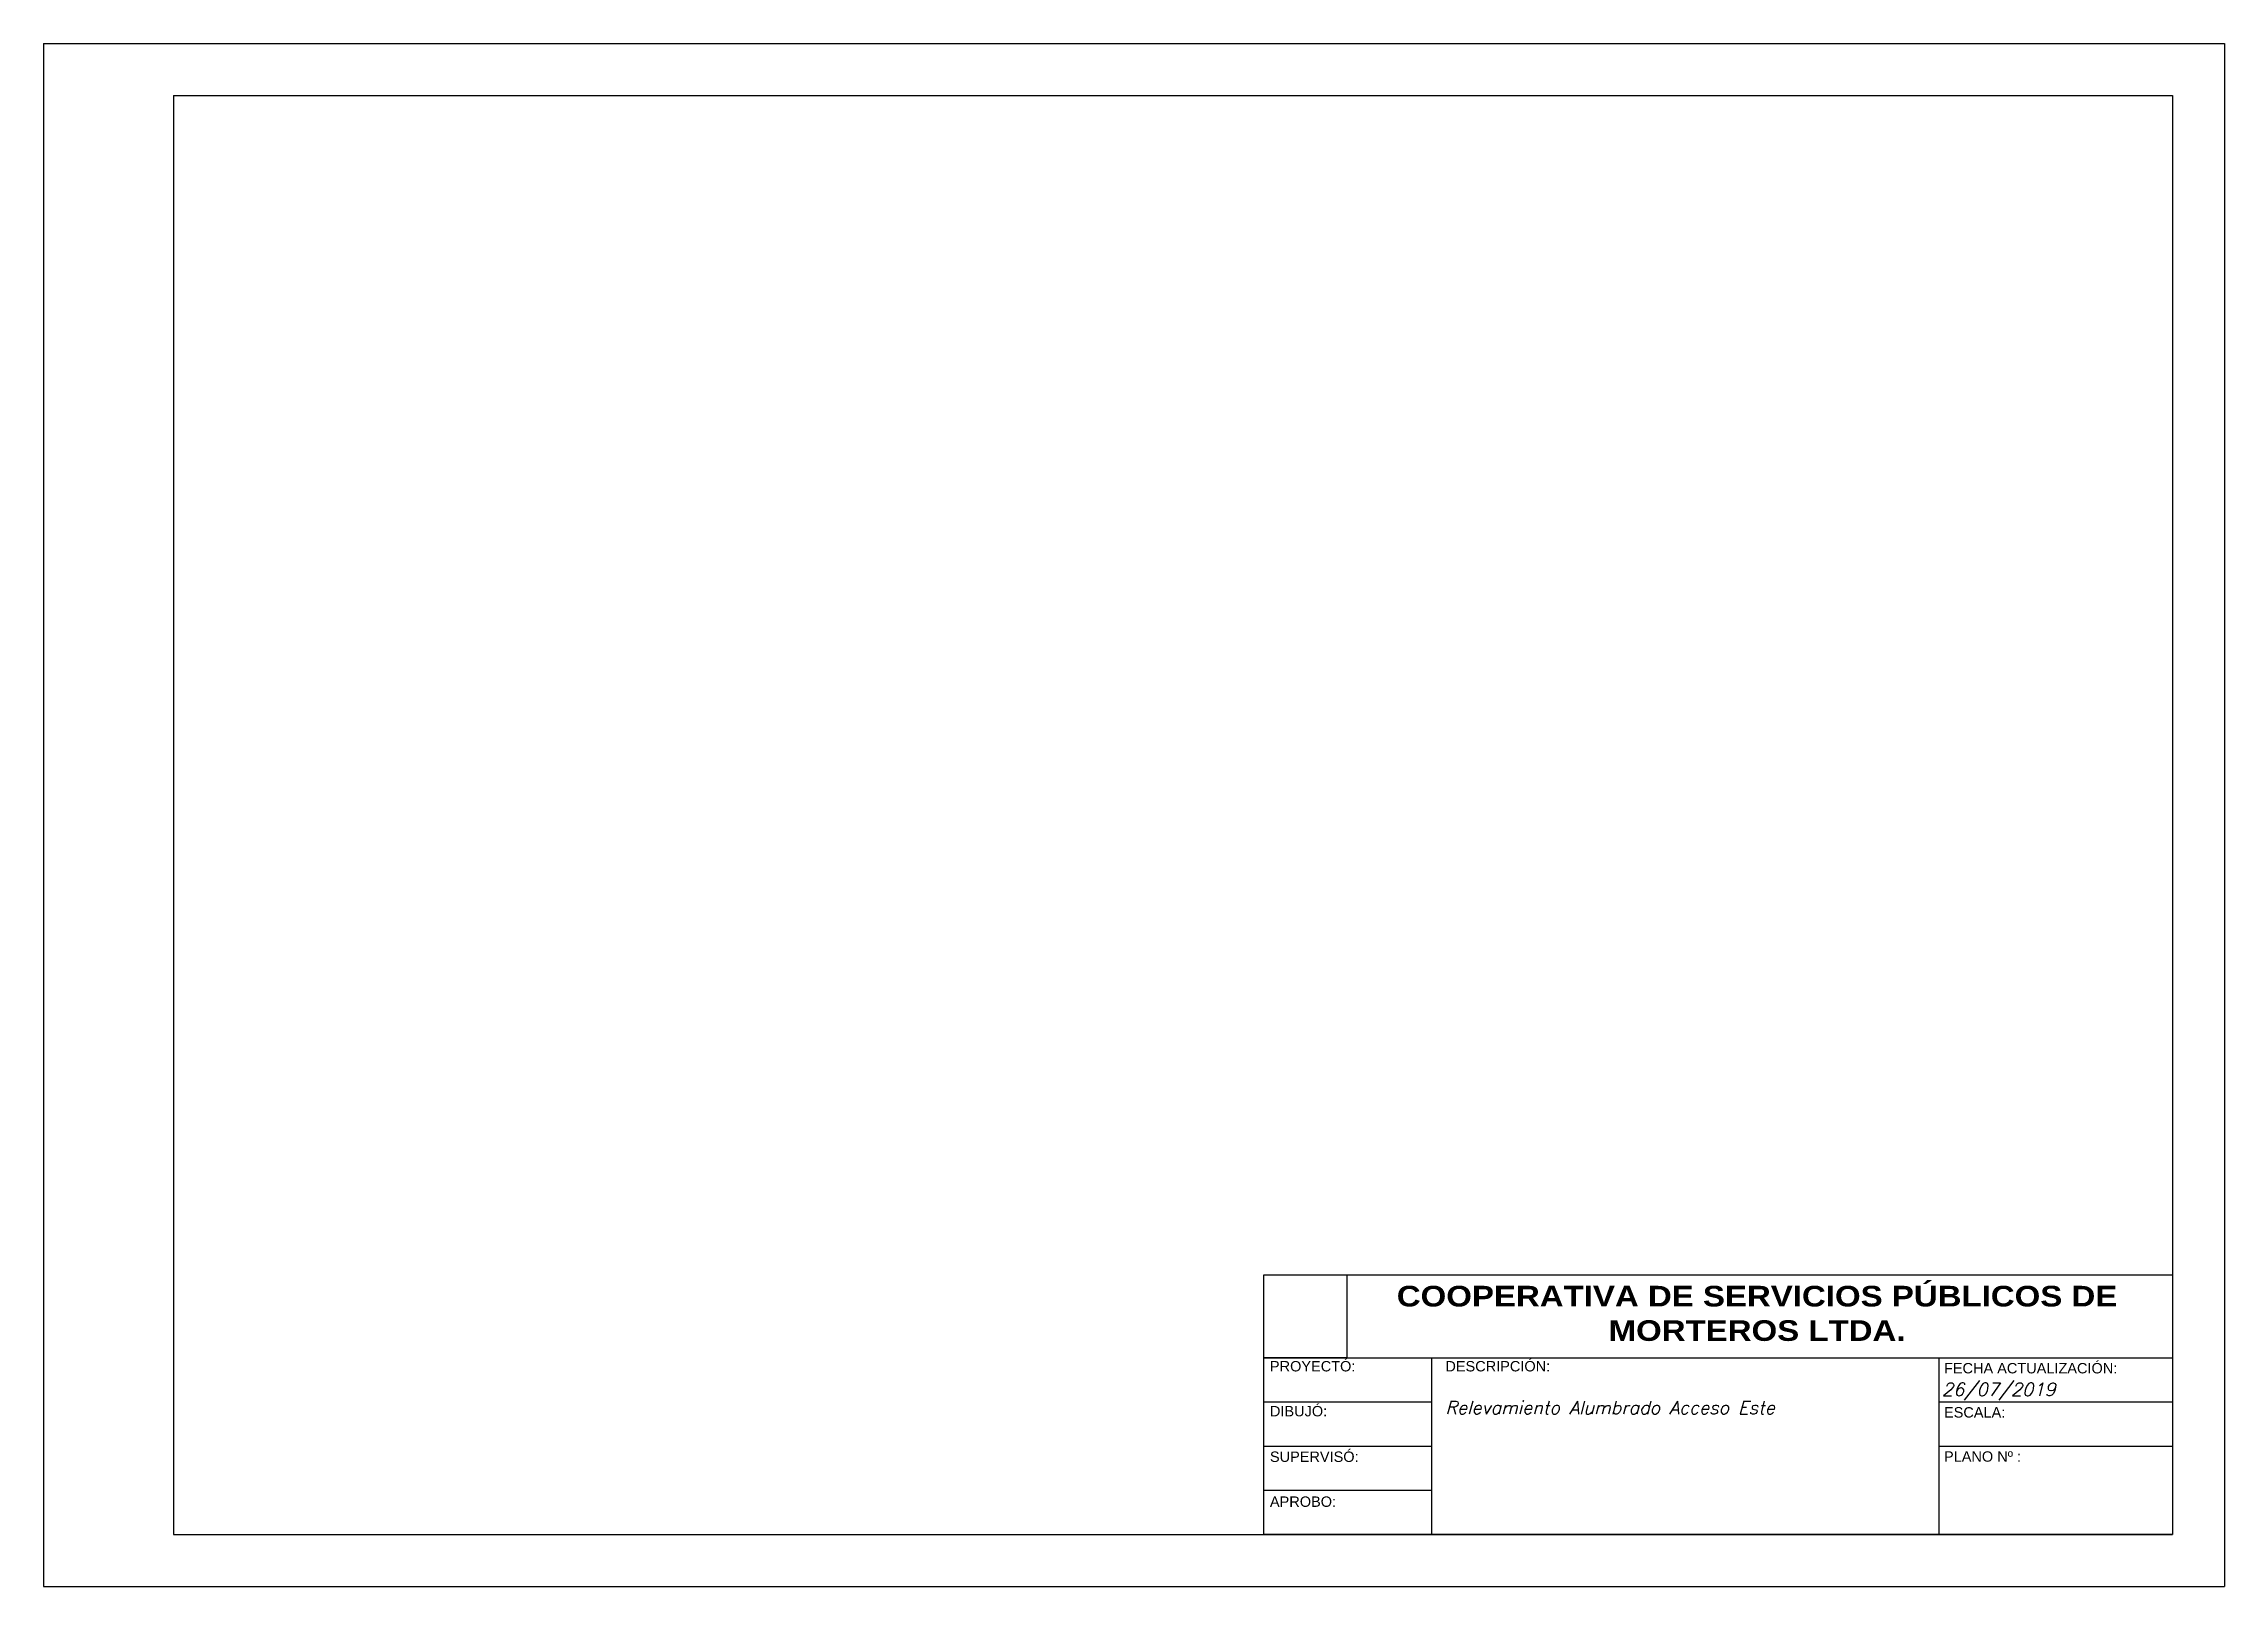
# Model space of a CAD drawing. Header units: millimetres. Extents: x 1875 to 17546, y 2661 to 4631.
# Drawn here: x 4621.4 to 5041.4, y 2660.5 to 2957.5 of the extents above; entities that cross this region are included whole.
import ezdxf

# ---------------------------------------------------------------- set-up
doc = ezdxf.new("R2010")
doc.units = ezdxf.units.MM
doc.layers.add('01', color=7, linetype='Continuous')
doc.layers.add('HOJA Y ROTULO', color=250, linetype='Continuous')
doc.styles.add('IRAM', font='ROMANS.SHX', dxfattribs={"oblique": 15, "height": 2.5})
doc.styles.get("Standard").update_dxf_attribs({"font": 'arial.ttf'})
picture_1 = doc.add_image_def('image1.jpg', size_in_pixel=(225, 225))

msp = doc.modelspace()

# ---------------------------------------------------------------- texts
at = {"layer": 'HOJA Y ROTULO', "ltscale": 10, "style": 'IRAM', "oblique": 15}
for s, p in [('26/07/2019', (4987, 2697.18)), ('Relevamiento Alumbrado Acceso Este', (4891.36, 2693.7))]:
    msp.add_text(s, height=2.5, dxfattribs=at).set_placement(p)
at = {"layer": 'HOJA Y ROTULO'}
for s, insert, char_height, width, attachment_point in [('{\\fArial Black|b0|i0|c0|p34;COOPERATIVA DE SERVICIOS PÚBLICOS DE MORTEROS LTDA.}', (4951.38, 2713.05), 3.9747, 157.9925, 5), ('{\\fArial|b0|i0|c238|p34;PROYECT\\fArial|b0|i0|c0|p34;Ó\\fArial|b0|i0|c238|p34;:}', (4857.57, 2703.9), 2, 10, 1), ('DESCRIPCIÓN{\\fArial|b0|i0|c238|p34;:}', (4891.36, 2703.9), 2, 10, 1), ('{\\fArial|b0|i0|c0|p34;FECHA ACTUALIZACIÓN:}', (4987.39, 2703.52), 2, 40.7305, 1), ('DIBUJÓ{\\fArial|b0|i0|c238|p34;:}', (4857.57, 2695.25), 2, 10, 1), ('\\fArial|b0|i0|c0|p34;ESCALA:', (4987.39, 2695.02), 2, 26.6955, 1), ('SUPERVISÓ{\\fArial|b0|i0|c238|p34;:}', (4857.57, 2686.48), 2, 10, 1), ('{\\fArial|b0|i0|c0|p34;PLANO Nº :}', (4987.39, 2686.52), 2, 26.6955, 1), ('APROBO{\\fArial|b0|i0|c238|p34;:}', (4857.57, 2677.83), 2, 10, 1)]:
    msp.add_mtext(s, dxfattribs=dict(at, insert=insert, char_height=char_height, width=width, attachment_point=attachment_point))

# ---------------------------------------------------------------- linework, layer by layer
for p, q in [((4621.39, 2957.52), (4621.39, 2660.52)), ((4621.39, 2957.52), (5041.39, 2957.52)), ((5041.39, 2957.52), (5041.39, 2660.52)), ((5041.39, 2957.52), (5041.39, 2660.52)), ((4621.39, 2660.52), (5041.39, 2660.52))]:
    msp.add_line(p, q)
at = {"layer": '01'}
for p, q in [((4646.39, 2947.52), (4646.39, 2670.52)), ((4646.39, 2947.52), (5031.39, 2947.52)), ((5031.39, 2947.52), (5031.39, 2670.52)), ((4646.39, 2670.52), (4856.39, 2670.52)), ((4856.39, 2670.52), (5031.39, 2670.52))]:
    msp.add_line(p, q, dxfattribs=at)
at = {"layer": 'HOJA Y ROTULO'}
for p, q in [((4856.39, 2720.52), (5031.39, 2720.52)), ((4856.39, 2704.52), (5031.39, 2704.52)), ((4888.67, 2704.52), (4888.67, 2670.52)), ((4986.39, 2704.52), (4986.39, 2670.52)), ((4856.39, 2696.02), (4888.67, 2696.02)), ((4986.39, 2696.02), (5031.39, 2696.02)), ((4856.39, 2687.52), (4888.67, 2687.52)), ((4986.39, 2687.52), (5031.39, 2687.52)), ((4856.39, 2679.02), (4888.67, 2679.02))]:
    msp.add_line(p, q, dxfattribs=at)
msp.add_lwpolyline([(4856.39, 2720.52), (5031.39, 2720.52), (5031.39, 2670.52), (4856.39, 2670.52)], close=True, dxfattribs=at)

msp.set_redraw_order([(e.dxf.handle, doc.entitydb.next_handle()) for e in msp.query("TEXT MTEXT ATTDEF DIMENSION ARC_DIMENSION")])  # texts and dimensions are drawn at this point

# ---------------------------------------------------------------- pictures from other files: only their frames are drawn
image = msp.add_image(picture_1, insert=(4856.39, 2704.52), size_in_units=(16, 16), rotation=0, dxfattribs=at)
image.dxf.flags = 7

doc.saveas('drawing.dxf')
